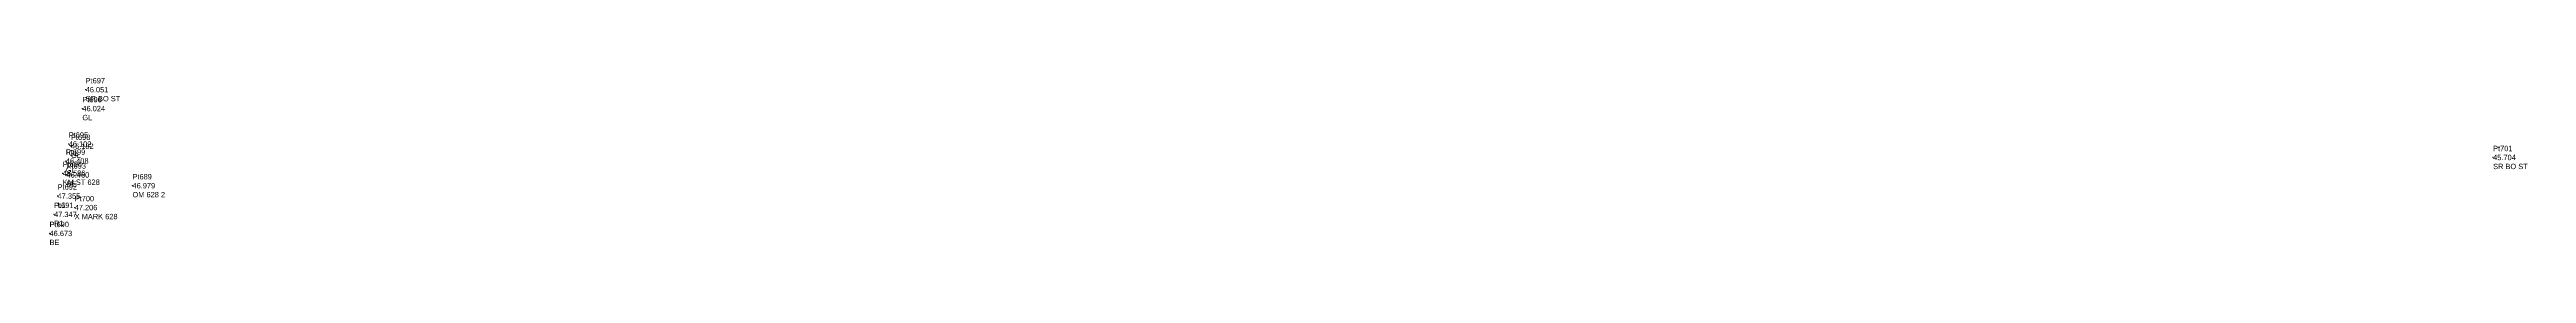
# Model space of a CAD drawing. Header units: metres. Extents: x 822817 to 828704, y 979753 to 981018.
# Drawn here: x 822817.2 to 823047.8, y 981002.8 to 981018.3 of the extents above; entities that cross this region are included whole.
import ezdxf

# ---------------------------------------------------------------- set-up
doc = ezdxf.new("R2010")
doc.units = ezdxf.units.M
doc.header["$MEASUREMENT"] = 0
doc.layers.add('SurveyPoint', color=4, linetype='Continuous', lineweight=0, true_color=0x00fffe)
doc.styles.get("Standard").update_dxf_attribs({"font": '', "height": 2.5})
doc.styles.get('Standard').set_extended_font_data('txt')

msp = doc.modelspace()

# ---------------------------------------------------------------- linework, layer by layer
at = {"layer": 'SurveyPoint'}
for p in [(822820.53, 981017.226, 46.051), (822820.224, 981015.471, 46.024), (822818.687, 981010.61, 46.408), (822818.954, 981012.177, 46.102), (822819.161, 981011.972, 46.182), (823044.676, 981010.933, 45.704), (822818.391, 981009.47, 46.586), (822818.751, 981009.319, 46.46), (822824.889, 981008.315, 46.979), (822817.916, 981007.362, 47.355), (822819.507, 981006.281, 47.206), (822817.166, 981003.886, 46.673), (822817.589, 981005.654, 47.347)]:
    msp.add_point(p, dxfattribs=at)

# ---------------------------------------------------------------- texts
at = {"layer": 'SurveyPoint', "color": 7, "char_height": 0.5, "attachment_point": 4}
for s, insert, width in [('Pt697\\P46.051\\PSR BO ST', (822820.53, 981017.226, 46.051), 4.5), ('Pt696\\P46.024\\PGL', (822820.224, 981015.471, 46.024), 3), ('Pt695\\P46.102\\PGL', (822818.954, 981012.177, 46.102), 3), ('Pt698\\P46.182\\PGL', (822819.161, 981011.972, 46.182), 3), ('Pt694\\P46.586\\PKM ST 628', (822818.391, 981009.47, 46.586), 5), ('Pt699\\P46.408\\PGL', (822818.687, 981010.61, 46.408), 3), ('Pt693\\P46.460\\PBE', (822818.751, 981009.319, 46.46), 3), ('Pt701\\P45.704\\PSR BO ST', (823044.676, 981010.933, 45.704), 4.5), ('Pt692\\P47.355\\PL1', (822817.916, 981007.362, 47.355), 3), ('Pt689\\P46.979\\POM 628 2', (822824.889, 981008.315, 46.979), 4.5), ('Pt691\\P47.347\\PR1', (822817.589, 981005.654, 47.347), 3), ('Pt700\\P47.206\\PX MARK 628', (822819.507, 981006.281, 47.206), 5.5), ('Pt690\\P46.673\\PBE', (822817.166, 981003.886, 46.673), 3)]:
    msp.add_mtext(s, dxfattribs=dict(at, insert=insert, width=width))

doc.saveas('drawing.dxf')
